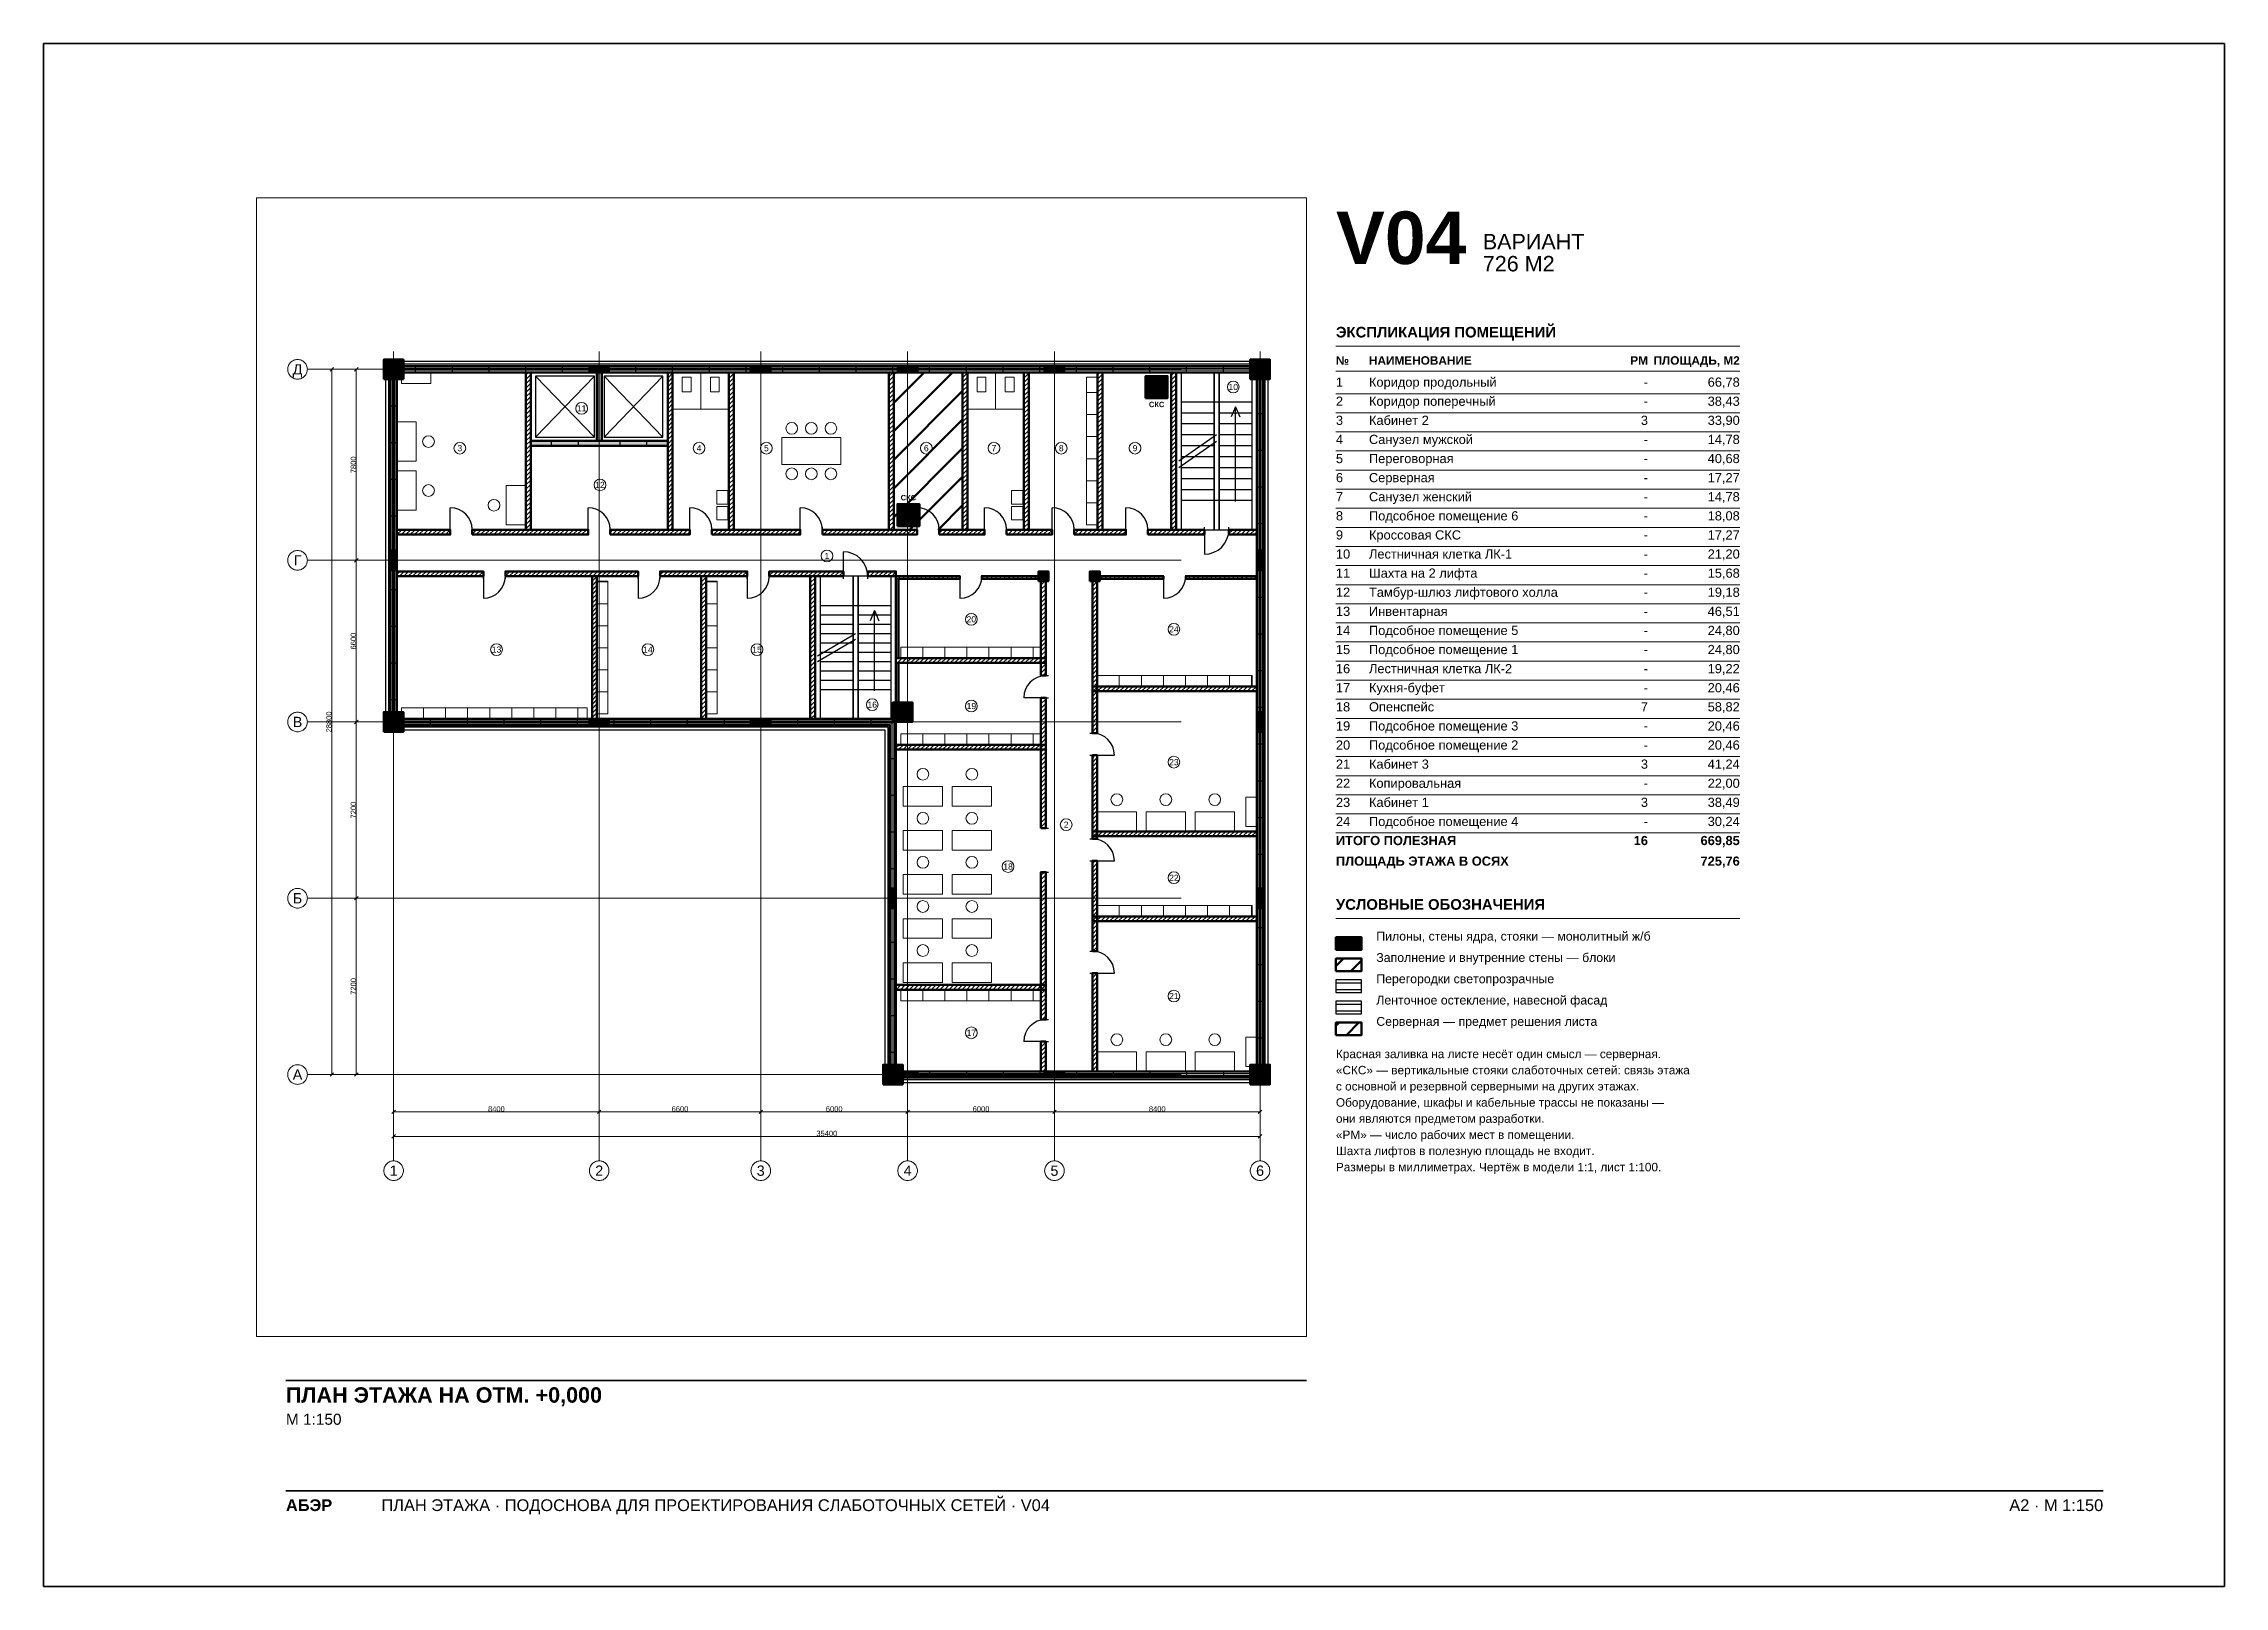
# Paper-space layout 'A2-1-100' of a CAD drawing. Header units: millimetres. Extents: x 0 to 594, y 0 to 420.
# The model-space entities are those that its viewports show. They can reach past a viewport. Long polylines and large blocks are cut down to what shows.
import ezdxf
from ezdxf.enums import TextEntityAlignment as Align

# ---------------------------------------------------------------- set-up
doc = ezdxf.new("R2010")
doc.units = ezdxf.units.MM
doc.linetypes.add('CENTER2', pattern=[2.541, 1.587, -0.318, 0.318, -0.318])
for name, color, linetype, lineweight in [('A-ANNO-LEGEND', 7, 'CONTINUOUS', 18), ('A-ANNO-NOTES', 8, 'CONTINUOUS', 13), ('A-ANNO-ROOM', 7, 'CONTINUOUS', 18), ('A-ANNO-TABLE', 7, 'CONTINUOUS', 18), ('A-DIMS', 8, 'CONTINUOUS', 13), ('A-DOOR', 3, 'CONTINUOUS', 25), ('A-ELEV', 7, 'CONTINUOUS', 25), ('A-FACADE-PANEL', 8, 'CONTINUOUS', 25), ('A-FURN', 8, 'CONTINUOUS', 18), ('A-GLAZ-RIBBON', 5, 'CONTINUOUS', 25), ('A-GRID', 8, 'CENTER2', 13), ('A-HATCH', 9, 'CONTINUOUS', 9), ('A-OUTLINE', 7, 'CONTINUOUS', 50), ('A-SANI', 8, 'CONTINUOUS', 18), ('A-STAIR', 7, 'CONTINUOUS', 25), ('A-TITLE', 7, 'CONTINUOUS', 35), ('A-VIEWPORT', 8, 'CONTINUOUS', 9), ('A-WALL-BLOCK', 9, 'CONTINUOUS', 50), ('A-WALL-GLASS', 4, 'CONTINUOUS', 25), ('A-WALL-RC', 7, 'CONTINUOUS', 50), ('E-SCS-RISER', 1, 'CONTINUOUS', 50), ('E-SERVER-ROOM', 1, 'CONTINUOUS', 50)]:
    doc.layers.add(name, color=color, linetype=linetype, lineweight=lineweight)
doc.styles.add('Arial', font='arial.ttf')
doc.styles.add('Arial-Bold', font='arialbd.ttf')
doc.styles.get("Standard").update_dxf_attribs({"font": 'arial.ttf'})

psp = doc.layouts.new('A2-1-100')

# ---------------------------------------------------------------- texts
at = {"layer": 'A-ANNO-LEGEND'}
for s, height, style, p in [('УСЛОВНЫЕ ОБОЗНАЧЕНИЯ', 2.9, 'Arial-Bold', (352, 184.2)), ('Пилоны, стены ядра, стояки — монолитный ж/б', 2.4, 'Arial', (363, 175.8)), ('Заполнение и внутренние стены — блоки', 2.4, 'Arial', (363, 170)), ('Перегородки светопрозрачные', 2.4, 'Arial', (363, 164.2)), ('Ленточное остекление, навесной фасад', 2.4, 'Arial', (363, 158.4)), ('Серверная — предмет решения листа', 2.4, 'Arial', (363, 152.6))]:
    psp.add_text(s, height=height, dxfattribs=dict(at, style=style)).set_placement(p)
at = {"layer": 'A-ANNO-NOTES', "style": 'Arial'}
for s, p in [('Красная заливка на листе несёт один смысл — серверная.', (352, 143.8)), ('«СКС» — вертикальные стояки слаботочных сетей: связь этажа', (352, 139.4)), ('с основной и резервной серверными на других этажах.', (352, 135)), ('Оборудование, шкафы и кабельные трассы не показаны —', (352, 130.6)), ('они являются предметом разработки.', (352, 126.2)), ('«РМ» — число рабочих мест в помещении.', (352, 121.8)), ('Шахта лифтов в полезную площадь не входит.', (352, 117.4)), ('Размеры в миллиметрах. Чертёж в модели 1:1, лист 1:100.', (352, 113))]:
    psp.add_text(s, height=2.3, dxfattribs=at).set_placement(p)
at = {"layer": 'A-ANNO-TABLE'}
for s, height, style, p in [('ЭКСПЛИКАЦИЯ ПОМЕЩЕНИЙ', 2.9, 'Arial-Bold', (352, 340)), ('№', 2.3, 'Arial-Bold', (352, 332.6)), ('НАИМЕНОВАНИЕ', 2.3, 'Arial-Bold', (361, 332.6)), ('1', 2.5, 'Arial', (352, 326.6)), ('Коридор продольный', 2.5, 'Arial', (361, 326.6)), ('2', 2.5, 'Arial', (352, 321.4)), ('Коридор поперечный', 2.5, 'Arial', (361, 321.4)), ('3', 2.5, 'Arial', (352, 316.2)), ('Кабинет 2', 2.5, 'Arial', (361, 316.2)), ('4', 2.5, 'Arial', (352, 311)), ('Санузел мужской', 2.5, 'Arial', (361, 311)), ('5', 2.5, 'Arial', (352, 305.8)), ('6', 2.5, 'Arial', (352, 300.6)), ('Серверная', 2.5, 'Arial', (361, 300.6)), ('Переговорная', 2.5, 'Arial', (361, 305.8)), ('7', 2.5, 'Arial', (352, 295.4)), ('Санузел женский', 2.5, 'Arial', (361, 295.4)), ('8', 2.5, 'Arial', (352, 290.2)), ('Подсобное помещение 6', 2.5, 'Arial', (361, 290.2)), ('9', 2.5, 'Arial', (352, 285)), ('Кроссовая СКС', 2.5, 'Arial', (361, 285)), ('10', 2.5, 'Arial', (352, 279.8)), ('Лестничная клетка ЛК-1', 2.5, 'Arial', (361, 279.8)), ('11', 2.5, 'Arial', (352, 274.6)), ('Шахта на 2 лифта', 2.5, 'Arial', (361, 274.6)), ('12', 2.5, 'Arial', (352, 269.4)), ('Тамбур-шлюз лифтового холла', 2.5, 'Arial', (361, 269.4)), ('13', 2.5, 'Arial', (352, 264.2)), ('14', 2.5, 'Arial', (352, 259)), ('Подсобное помещение 5', 2.5, 'Arial', (361, 259)), ('Инвентарная', 2.5, 'Arial', (361, 264.2)), ('15', 2.5, 'Arial', (352, 253.8)), ('Подсобное помещение 1', 2.5, 'Arial', (361, 253.8)), ('16', 2.5, 'Arial', (352, 248.6)), ('Лестничная клетка ЛК-2', 2.5, 'Arial', (361, 248.6)), ('17', 2.5, 'Arial', (352, 243.4)), ('Кухня-буфет', 2.5, 'Arial', (361, 243.4)), ('18', 2.5, 'Arial', (352, 238.2)), ('Опенспейс', 2.5, 'Arial', (361, 238.2)), ('19', 2.5, 'Arial', (352, 233)), ('Подсобное помещение 3', 2.5, 'Arial', (361, 233)), ('20', 2.5, 'Arial', (352, 227.8)), ('Подсобное помещение 2', 2.5, 'Arial', (361, 227.8)), ('21', 2.5, 'Arial', (352, 222.6)), ('22', 2.5, 'Arial', (352, 217.4)), ('Кабинет 3', 2.5, 'Arial', (361, 222.6)), ('Копировальная', 2.5, 'Arial', (361, 217.4)), ('23', 2.5, 'Arial', (352, 212.2)), ('Кабинет 1', 2.5, 'Arial', (361, 212.2)), ('24', 2.5, 'Arial', (352, 207)), ('Подсобное помещение 4', 2.5, 'Arial', (361, 207)), ('ИТОГО ПОЛЕЗНАЯ', 2.5, 'Arial-Bold', (352, 201.8)), ('ПЛОЩАДЬ ЭТАЖА В ОСЯХ', 2.5, 'Arial-Bold', (352, 196.2))]:
    psp.add_text(s, height=height, dxfattribs=dict(at, style=style)).set_placement(p)
for s, height, style, p in [('РМ', 2.3, 'Arial-Bold', (437, 332.6)), ('ПЛОЩАДЬ, М2', 2.3, 'Arial-Bold', (462, 332.6)), ('-', 2.5, 'Arial', (437, 326.6)), ('66,78', 2.5, 'Arial', (462, 326.6)), ('-', 2.5, 'Arial', (437, 321.4)), ('38,43', 2.5, 'Arial', (462, 321.4)), ('3', 2.5, 'Arial', (437, 316.2)), ('33,90', 2.5, 'Arial', (462, 316.2)), ('-', 2.5, 'Arial', (437, 311)), ('14,78', 2.5, 'Arial', (462, 311)), ('-', 2.5, 'Arial', (437, 305.8)), ('40,68', 2.5, 'Arial', (462, 305.8)), ('17,27', 2.5, 'Arial', (462, 300.6)), ('-', 2.5, 'Arial', (437, 300.6)), ('14,78', 2.5, 'Arial', (462, 295.4)), ('-', 2.5, 'Arial', (437, 295.4)), ('-', 2.5, 'Arial', (437, 290.2)), ('18,08', 2.5, 'Arial', (462, 290.2)), ('-', 2.5, 'Arial', (437, 285)), ('17,27', 2.5, 'Arial', (462, 285)), ('-', 2.5, 'Arial', (437, 279.8)), ('21,20', 2.5, 'Arial', (462, 279.8)), ('-', 2.5, 'Arial', (437, 274.6)), ('15,68', 2.5, 'Arial', (462, 274.6)), ('-', 2.5, 'Arial', (437, 269.4)), ('19,18', 2.5, 'Arial', (462, 269.4)), ('-', 2.5, 'Arial', (437, 264.2)), ('46,51', 2.5, 'Arial', (462, 264.2)), ('24,80', 2.5, 'Arial', (462, 259)), ('-', 2.5, 'Arial', (437, 259)), ('24,80', 2.5, 'Arial', (462, 253.8)), ('-', 2.5, 'Arial', (437, 253.8)), ('-', 2.5, 'Arial', (437, 248.6)), ('19,22', 2.5, 'Arial', (462, 248.6)), ('-', 2.5, 'Arial', (437, 243.4)), ('20,46', 2.5, 'Arial', (462, 243.4)), ('7', 2.5, 'Arial', (437, 238.2)), ('58,82', 2.5, 'Arial', (462, 238.2)), ('-', 2.5, 'Arial', (437, 233)), ('20,46', 2.5, 'Arial', (462, 233)), ('-', 2.5, 'Arial', (437, 227.8)), ('20,46', 2.5, 'Arial', (462, 227.8)), ('3', 2.5, 'Arial', (437, 222.6)), ('41,24', 2.5, 'Arial', (462, 222.6)), ('22,00', 2.5, 'Arial', (462, 217.4)), ('3', 2.5, 'Arial', (437, 212.2)), ('-', 2.5, 'Arial', (437, 217.4)), ('38,49', 2.5, 'Arial', (462, 212.2)), ('-', 2.5, 'Arial', (437, 207)), ('30,24', 2.5, 'Arial', (462, 207)), ('16', 2.5, 'Arial-Bold', (437, 201.8)), ('669,85', 2.5, 'Arial-Bold', (462, 201.8)), ('725,76', 2.5, 'Arial-Bold', (462, 196.2))]:
    psp.add_text(s, height=height, dxfattribs=dict(at, style=style)).set_placement(p, align=Align.RIGHT)
at = {"layer": 'A-TITLE'}
for s, height, style, p in [('V04', 14.3, 'Arial-Bold', (352, 360)), ('ВАРИАНТ', 4.2, 'Arial', (392, 364)), ('726 М2', 4.2, 'Arial', (392, 358)), ('ПЛАН ЭТАЖА НА ОТМ. +0,000', 4.2, 'Arial-Bold', (66, 50)), ('М 1:150', 3, 'Arial', (66, 44)), ('ПЛАН ЭТАЖА · ПОДОСНОВА ДЛЯ ПРОЕКТИРОВАНИЯ СЛАБОТОЧНЫХ СЕТЕЙ · V04', 3.2, 'Arial', (92, 20.5)), ('АБЭР', 3.2, 'Arial-Bold', (66, 20.5))]:
    psp.add_text(s, height=height, dxfattribs=dict(at, style=style)).set_placement(p)
at = {"layer": 'A-TITLE', "style": 'Arial'}
psp.add_text('A2 · М 1:150', height=3.2, dxfattribs=at).set_placement((561, 20.5), align=Align.RIGHT)

msp = doc.modelspace()

# ---------------------------------------------------------------- texts
at = {"layer": 'A-ANNO-ROOM'}
for s, p in [('10', (34305, 28080)), ('11', (7681, 27205)), ('3', (2705, 25580)), ('4', (12481, 25580)), ('5', (15231, 25580)), ('6', (21763, 25580)), ('7', (24527, 25580)), ('8', (27277, 25580)), ('9', (30291, 25580)), ('12', (8431, 24080)), ('1', (17705, 21180)), ('20', (23605, 18590)), ('24', (31880, 18183)), ('13', (4205, 17355)), ('14', (10389, 17355)), ('15', (14847, 17355)), ('16', (19555, 15105)), ('19', (23605, 15049)), ('23', (31880, 12759)), ('2', (27480, 10205)), ('18', (25105, 8495)), ('22', (31880, 8038)), ('21', (31880, 3205)), ('17', (23605, 1705))]:
    msp.add_text(s, height=250, dxfattribs=at).set_placement(p, align=Align.MIDDLE_CENTER)
at = {"layer": 'A-DIMS'}
for s, p in [('7800', (-1645, 24900)), ('6600', (-1645, 17700)), ('28800', (-2645, 14400)), ('7200', (-1645, 10800)), ('7200', (-1645, 3600))]:
    msp.add_text(s, height=220, rotation=90, dxfattribs=at).set_placement(p, align=Align.MIDDLE_CENTER)
for s, p in [('8400', (4200, -1405)), ('6600', (11700, -1405)), ('6000', (18000, -1405)), ('6000', (24000, -1405)), ('8400', (31200, -1405)), ('35400', (17700, -2405))]:
    msp.add_text(s, height=220, dxfattribs=at).set_placement(p, align=Align.MIDDLE_CENTER)
at = {"layer": 'A-GRID'}
for s, p in [('Д', (-3925, 28800)), ('Г', (-3925, 21000)), ('В', (-3925, 14400)), ('Б', (-3925, 7200)), ('А', (-3925, 0)), ('1', (0, -3925)), ('2', (8400, -3925)), ('3', (15000, -3925)), ('4', (21000, -3925)), ('5', (27000, -3925)), ('6', (35400, -3925))]:
    msp.add_text(s, height=420, dxfattribs=at).set_placement(p, align=Align.MIDDLE_CENTER)
at = {"layer": 'E-SCS-RISER', "style": 'Arial-Bold'}
for p in [(31175, 27365), (21033, 23560)]:
    msp.add_text('СКС', height=220, dxfattribs=at).set_placement(p, align=Align.MIDDLE_CENTER)

# ---------------------------------------------------------------- hatches: boundary and pattern name
at = {"layer": 'A-HATCH'}
h = msp.add_hatch(dxfattribs=at)
h.set_pattern_fill('ANSI31', scale=40)
h.paths.add_polyline_path([(5401, 22250), (5601, 22250), (5601, 28675), (5601, 28675), (5401, 28675), (5401, 28675)])
h = msp.add_hatch(dxfattribs=at)
h.set_pattern_fill('ANSI31', scale=40)
h.paths.add_polyline_path([(11201, 22250), (11401, 22250), (11401, 28675), (11401, 28675), (11201, 28675), (11201, 28675)])
h = msp.add_hatch(dxfattribs=at)
h.set_pattern_fill('ANSI31', scale=40)
h.paths.add_polyline_path([(13701, 22250), (13901, 22250), (13901, 28675), (13901, 28675), (13701, 28675), (13701, 28675)])
h = msp.add_hatch(dxfattribs=at)
h.set_pattern_fill('ANSI31', scale=40)
h.paths.add_polyline_path([(20233, 22250), (20433, 22250), (20433, 28675), (20433, 28675), (20233, 28675), (20233, 28675)])
h = msp.add_hatch(dxfattribs=at)
h.set_pattern_fill('ANSI31', scale=40)
h.paths.add_polyline_path([(23247, 22250), (23447, 22250), (23447, 28675), (23447, 28675), (23247, 28675), (23247, 28675)])
h = msp.add_hatch(dxfattribs=at)
h.set_pattern_fill('ANSI31', scale=40)
h.paths.add_polyline_path([(25747, 22250), (25947, 22250), (25947, 28675), (25947, 28675), (25747, 28675), (25747, 28675)])
h = msp.add_hatch(dxfattribs=at)
h.set_pattern_fill('ANSI31', scale=40)
h.paths.add_polyline_path([(28761, 22250), (28961, 22250), (28961, 28675), (28961, 28675), (28761, 28675), (28761, 28675)])
h = msp.add_hatch(dxfattribs=at)
h.set_pattern_fill('ANSI31', scale=40)
h.paths.add_polyline_path([(31775, 22250), (31975, 22250), (31975, 28675), (31975, 28675), (31775, 28675), (31775, 28675)])
h = msp.add_hatch(dxfattribs=at)
h.set_pattern_fill('ANSI31', scale=40)
h.paths.add_polyline_path([(125, 22050), (125, 22050), (2313, 22050), (2313, 22250), (125, 22250), (125, 22250)])
h = msp.add_hatch(dxfattribs=at)
h.set_pattern_fill('ANSI31', scale=40)
h.paths.add_polyline_path([(3213, 22050), (7951, 22050), (7951, 22250), (3213, 22250)])
h = msp.add_hatch(dxfattribs=at)
h.set_pattern_fill('ANSI31', scale=40)
h.paths.add_polyline_path([(8851, 22050), (12101, 22050), (12101, 22250), (8851, 22250)])
h = msp.add_hatch(dxfattribs=at)
h.set_pattern_fill('ANSI31', scale=40)
h.paths.add_polyline_path([(13001, 22050), (16617, 22050), (16617, 22250), (13001, 22250)])
h = msp.add_hatch(dxfattribs=at)
h.set_pattern_fill('ANSI31', scale=40)
h.paths.add_polyline_path([(17517, 22050), (21390, 22050), (21390, 22250), (17517, 22250)])
h = msp.add_hatch(dxfattribs=at)
h.set_pattern_fill('ANSI31', scale=40)
h.paths.add_polyline_path([(22290, 22050), (24147, 22050), (24147, 22250), (22290, 22250)])
h = msp.add_hatch(dxfattribs=at)
h.set_pattern_fill('ANSI31', scale=40)
h.paths.add_polyline_path([(25047, 22050), (26904, 22050), (26904, 22250), (25047, 22250)])
h = msp.add_hatch(dxfattribs=at)
h.set_pattern_fill('ANSI31', scale=40)
h.paths.add_polyline_path([(27804, 22050), (29918, 22050), (29918, 22250), (27804, 22250)])
h = msp.add_hatch(dxfattribs=at)
h.set_pattern_fill('ANSI31', scale=40)
h.paths.add_polyline_path([(30818, 22050), (33125, 22050), (33125, 22250), (30818, 22250)])
h = msp.add_hatch(dxfattribs=at)
h.set_pattern_fill('ANSI31', scale=40)
h.paths.add_polyline_path([(34125, 22050), (35275, 22050), (35275, 22050), (35275, 22250), (35275, 22250), (34125, 22250)])
h = msp.add_hatch(dxfattribs=at)
h.set_pattern_fill('ANSI31', scale=40)
h.paths.add_polyline_path([(125, 20350), (125, 20350), (3667, 20350), (3667, 20550), (125, 20550), (125, 20550)])
h = msp.add_hatch(dxfattribs=at)
h.set_pattern_fill('ANSI31', scale=40)
h.paths.add_polyline_path([(4567, 20350), (9988, 20350), (9988, 20550), (4567, 20550)])
h = msp.add_hatch(dxfattribs=at)
h.set_pattern_fill('ANSI31', scale=40)
h.paths.add_polyline_path([(10888, 20350), (14446, 20350), (14446, 20550), (10888, 20550)])
h = msp.add_hatch(dxfattribs=at)
h.set_pattern_fill('ANSI31', scale=40)
h.paths.add_polyline_path([(15346, 20350), (18375, 20350), (18375, 20550), (15346, 20550)])
h = msp.add_hatch(dxfattribs=at)
h.set_pattern_fill('ANSI31', scale=40)
h.paths.add_polyline_path([(19375, 20350), (20525, 20350), (20525, 20550), (19375, 20550)])
h = msp.add_hatch(dxfattribs=at)
h.set_pattern_fill('ANSI31', scale=40)
h.paths.add_polyline_path([(8109, 14525), (8309, 14525), (8309, 14525), (8309, 20350), (8109, 20350), (8109, 14525)])
h = msp.add_hatch(dxfattribs=at)
h.set_pattern_fill('ANSI31', scale=40)
h.paths.add_polyline_path([(12567, 14525), (12767, 14525), (12767, 14525), (12767, 20350), (12567, 20350), (12567, 14525)])
h = msp.add_hatch(dxfattribs=at)
h.set_pattern_fill('ANSI31', scale=40)
h.paths.add_polyline_path([(17025, 14525), (17225, 14525), (17225, 14525), (17225, 20350), (17025, 20350), (17025, 14525)])
h = msp.add_hatch(dxfattribs=at)
h.set_pattern_fill('ANSI31', scale=40)
h.paths.add_polyline_path([(20525, 20250), (23138, 20250), (23138, 20350), (20525, 20350)])
h = msp.add_hatch(dxfattribs=at)
h.set_pattern_fill('ANSI31', scale=40)
h.paths.add_polyline_path([(24038, 20250), (26450, 20250), (26450, 20350), (24038, 20350)])
h = msp.add_hatch(dxfattribs=at)
h.set_pattern_fill('ANSI31', scale=40)
h.paths.add_polyline_path([(26450, 16290), (26650, 16290), (26650, 20350), (26450, 20350)])
h = msp.add_hatch(dxfattribs=at)
h.set_pattern_fill('ANSI31', scale=40)
h.paths.add_polyline_path([(28550, 13941), (28750, 13941), (28750, 20350), (28550, 20350)])
h = msp.add_hatch(dxfattribs=at)
h.set_pattern_fill('ANSI31', scale=40)
h.paths.add_polyline_path([(28750, 20250), (31462, 20250), (31462, 20350), (28750, 20350)])
h = msp.add_hatch(dxfattribs=at)
h.set_pattern_fill('ANSI31', scale=40)
h.paths.add_polyline_path([(32362, 20250), (35275, 20250), (35275, 20250), (35275, 20350), (35275, 20350), (32362, 20350)])
h = msp.add_hatch(dxfattribs=at)
h.set_pattern_fill('ANSI31', scale=40)
h.paths.add_polyline_path([(20525, 16810), (26650, 16810), (26650, 17010), (20525, 17010)])
h = msp.add_hatch(dxfattribs=at)
h.set_pattern_fill('ANSI31', scale=40)
h.paths.add_polyline_path([(26450, 10067), (26650, 10067), (26650, 15390), (26450, 15390)])
h = msp.add_hatch(dxfattribs=at)
h.set_pattern_fill('ANSI31', scale=40)
h.paths.add_polyline_path([(28550, 15653), (35275, 15653), (35275, 15653), (35275, 15853), (35275, 15853), (28550, 15853)])
h = msp.add_hatch(dxfattribs=at)
h.set_pattern_fill('ANSI31', scale=40)
h.paths.add_polyline_path([(20525, 13269), (20525, 13269), (26650, 13269), (26650, 13469), (20525, 13469), (20525, 13469)])
h = msp.add_hatch(dxfattribs=at)
h.set_pattern_fill('ANSI31', scale=40)
h.paths.add_polyline_path([(28550, 9629), (28750, 9629), (28750, 13041), (28550, 13041)])
h = msp.add_hatch(dxfattribs=at)
h.set_pattern_fill('ANSI31', scale=40)
h.paths.add_polyline_path([(28550, 9729), (35275, 9729), (35275, 9729), (35275, 9929), (35275, 9929), (28550, 9929)])
h = msp.add_hatch(dxfattribs=at)
h.set_pattern_fill('ANSI31', scale=40)
h.paths.add_polyline_path([(26450, 2245), (26650, 2245), (26650, 8267), (26450, 8267)])
h = msp.add_hatch(dxfattribs=at)
h.set_pattern_fill('ANSI31', scale=40)
h.paths.add_polyline_path([(28550, 5042), (28750, 5042), (28750, 8729), (28550, 8729)])
h = msp.add_hatch(dxfattribs=at)
h.set_pattern_fill('ANSI31', scale=40)
h.paths.add_polyline_path([(28550, 6258), (35275, 6258), (35275, 6258), (35275, 6458), (35275, 6458), (28550, 6458)])
h = msp.add_hatch(dxfattribs=at)
h.set_pattern_fill('ANSI31', scale=40)
h.paths.add_polyline_path([(20525, 3465), (20525, 3465), (26650, 3465), (26650, 3665), (20525, 3665), (20525, 3665)])
h = msp.add_hatch(dxfattribs=at)
h.set_pattern_fill('ANSI31', scale=40)
h.paths.add_polyline_path([(28550, 125), (28750, 125), (28750, 125), (28750, 4142), (28550, 4142), (28550, 125)])
h = msp.add_hatch(dxfattribs=at)
h.set_pattern_fill('ANSI31', scale=40)
h.paths.add_polyline_path([(26450, 125), (26650, 125), (26650, 125), (26650, 1345), (26450, 1345), (26450, 125)])
at = {"layer": 'A-WALL-RC'}
h = msp.add_hatch(color=7, dxfattribs=at)
h.dxf.hatch_style = 1
h.paths.add_polyline_path([(-400, 28400), (400, 28400), (400, 29200), (-400, 29200)])
h = msp.add_hatch(color=7, dxfattribs=at)
h.dxf.hatch_style = 1
h.paths.add_polyline_path([(8000, 28675), (8800, 28675), (8800, 28925), (8000, 28925)])
h = msp.add_hatch(color=7, dxfattribs=at)
h.dxf.hatch_style = 1
h.paths.add_polyline_path([(8301, 25875), (8501, 25875), (8501, 28675), (8501, 28675), (8301, 28675), (8301, 28675)])
h = msp.add_hatch(color=7, dxfattribs=at)
h.dxf.hatch_style = 1
h.paths.add_polyline_path([(14600, 28675), (15400, 28675), (15400, 28925), (14600, 28925)])
h = msp.add_hatch(color=7, dxfattribs=at)
h.dxf.hatch_style = 1
h.paths.add_polyline_path([(20600, 28675), (21400, 28675), (21400, 28925), (20600, 28925)])
h = msp.add_hatch(color=7, dxfattribs=at)
h.dxf.hatch_style = 1
h.paths.add_polyline_path([(26600, 28675), (27400, 28675), (27400, 28925), (26600, 28925)])
h = msp.add_hatch(color=7, dxfattribs=at)
h.dxf.hatch_style = 1
h.paths.add_polyline_path([(35000, 28400), (35800, 28400), (35800, 29200), (35000, 29200)])
h = msp.add_hatch(color=7, dxfattribs=at)
h.dxf.hatch_style = 1
h.paths.add_polyline_path([(5601, 25675), (11201, 25675), (11201, 25875), (5601, 25875)])
h = msp.add_hatch(color=7, dxfattribs=at)
h.dxf.hatch_style = 1
h.paths.add_polyline_path([(-125, 20600), (125, 20600), (125, 21400), (-125, 21400)])
h = msp.add_hatch(color=7, dxfattribs=at)
h.dxf.hatch_style = 1
h.paths.add_polyline_path([(35275, 20600), (35525, 20600), (35525, 21400), (35275, 21400)])
h = msp.add_hatch(color=7, dxfattribs=at)
h.dxf.hatch_style = 1
h.paths.add_polyline_path([(26350, 20150), (26750, 20150), (26750, 20550), (26350, 20550)])
h = msp.add_hatch(color=7, dxfattribs=at)
h.dxf.hatch_style = 1
h.paths.add_polyline_path([(28450, 20150), (28850, 20150), (28850, 20550), (28450, 20550)])
h = msp.add_hatch(color=7, dxfattribs=at)
h.dxf.hatch_style = 1
h.paths.add_polyline_path([(20525, 17010), (20625, 17010), (20625, 20250), (20525, 20250)])
h = msp.add_hatch(color=7, dxfattribs=at)
h.dxf.hatch_style = 1
h.paths.add_polyline_path([(20525, 14525), (20625, 14525), (20625, 14525), (20625, 16810), (20525, 16810), (20525, 14525)])
h = msp.add_hatch(color=7, dxfattribs=at)
h.dxf.hatch_style = 1
h.paths.add_polyline_path([(20400, 14400), (21200, 14400), (21200, 15200), (20400, 15200)])
h = msp.add_hatch(color=7, dxfattribs=at)
h.dxf.hatch_style = 1
h.paths.add_polyline_path([(-400, 14000), (400, 14000), (400, 14800), (-400, 14800)])
h = msp.add_hatch(color=7, dxfattribs=at)
h.dxf.hatch_style = 1
h.paths.add_polyline_path([(8000, 14275), (8800, 14275), (8800, 14525), (8000, 14525)])
h = msp.add_hatch(color=7, dxfattribs=at)
h.dxf.hatch_style = 1
h.paths.add_polyline_path([(14600, 14275), (15400, 14275), (15400, 14525), (14600, 14525)])
h = msp.add_hatch(color=7, dxfattribs=at)
h.dxf.hatch_style = 1
h.paths.add_polyline_path([(35275, 14000), (35525, 14000), (35525, 14800), (35275, 14800)])
h = msp.add_hatch(color=7, dxfattribs=at)
h.dxf.hatch_style = 1
h.paths.add_polyline_path([(20275, 6800), (20525, 6800), (20525, 7600), (20275, 7600)])
h = msp.add_hatch(color=7, dxfattribs=at)
h.dxf.hatch_style = 1
h.paths.add_polyline_path([(35275, 6800), (35525, 6800), (35525, 7600), (35275, 7600)])
h = msp.add_hatch(color=7, dxfattribs=at)
h.dxf.hatch_style = 1
h.paths.add_polyline_path([(20000, -400), (20800, -400), (20800, 400), (20000, 400)])
h = msp.add_hatch(color=7, dxfattribs=at)
h.dxf.hatch_style = 1
h.paths.add_polyline_path([(20600, -125), (21400, -125), (21400, 125), (20600, 125)])
h = msp.add_hatch(color=7, dxfattribs=at)
h.dxf.hatch_style = 1
h.paths.add_polyline_path([(26600, -125), (27400, -125), (27400, 125), (26600, 125)])
h = msp.add_hatch(color=7, dxfattribs=at)
h.dxf.hatch_style = 1
h.paths.add_polyline_path([(35000, -400), (35800, -400), (35800, 400), (35000, 400)])
at = {"layer": 'E-SCS-RISER'}
h = msp.add_hatch(color=7, dxfattribs=at)
h.dxf.hatch_style = 1
h.paths.add_polyline_path([(30725, 27625), (31625, 27625), (31625, 28525), (30725, 28525)])
h = msp.add_hatch(color=7, dxfattribs=at)
h.dxf.hatch_style = 1
h.paths.add_polyline_path([(20583, 22400), (21483, 22400), (21483, 23300), (20583, 23300)])
at = {"layer": 'E-SERVER-ROOM'}
h = msp.add_hatch(dxfattribs=at)
h.set_pattern_fill('ANSI31', scale=260)
h.paths.add_polyline_path([(20433, 22250), (23247, 22250), (23247, 28675), (20433, 28675)])

# ---------------------------------------------------------------- linework, layer by layer
at = {"layer": 'A-ANNO-ROOM'}
for centre in [(34305, 28080), (7681, 27205), (2705, 25580), (12481, 25580), (15231, 25580), (21763, 25580), (24527, 25580), (27277, 25580), (30291, 25580), (8431, 24080), (17705, 21180), (23605, 18590), (31880, 18183), (4205, 17355), (10389, 17355), (14847, 17355), (19555, 15105), (23605, 15049), (31880, 12759), (27480, 10205), (25105, 8495), (31880, 8038), (31880, 3205), (23605, 1705)]:
    msp.add_circle(centre, 240, dxfattribs=at)
at = {"layer": 'A-DIMS'}
for p, q in [((-2596, 28729), (-2454, 28871)), ((-2525, 0), (-2525, 28800)), ((-1596, 28729), (-1454, 28871)), ((-1525, 21000), (-1525, 28800)), ((-1596, 20929), (-1454, 21071)), ((-1596, 20929), (-1454, 21071)), ((-1525, 14400), (-1525, 21000)), ((-1596, 14329), (-1454, 14471)), ((-1596, 14329), (-1454, 14471)), ((-1525, 7200), (-1525, 14400)), ((-1596, 7129), (-1454, 7271)), ((-1596, 7129), (-1454, 7271)), ((-1525, 0), (-1525, 7200)), ((-2596, -71), (-2454, 71)), ((-1596, -71), (-1454, 71)), ((-71, -1596), (71, -1454)), ((0, -1525), (8400, -1525)), ((8329, -1596), (8471, -1454)), ((8329, -1596), (8471, -1454)), ((8400, -1525), (15000, -1525)), ((14929, -1596), (15071, -1454)), ((14929, -1596), (15071, -1454)), ((15000, -1525), (21000, -1525)), ((20929, -1596), (21071, -1454)), ((20929, -1596), (21071, -1454)), ((21000, -1525), (27000, -1525)), ((26929, -1596), (27071, -1454)), ((26929, -1596), (27071, -1454)), ((27000, -1525), (35400, -1525)), ((35329, -1596), (35471, -1454)), ((-71, -2596), (71, -2454)), ((0, -2525), (35400, -2525)), ((35329, -2596), (35471, -2454))]:
    msp.add_line(p, q, dxfattribs=at)
at = {"layer": 'A-DOOR'}
for p, q in [((6451, 25675), (6451, 25875)), ((7551, 25675), (7551, 25875)), ((9251, 25675), (9251, 25875)), ((10351, 25675), (10351, 25875)), ((2313, 22250), (2313, 23150)), ((2313, 22150), (2313, 22350)), ((3213, 22150), (3213, 22350)), ((7951, 22250), (7951, 23150)), ((7951, 22150), (7951, 22350)), ((8851, 22150), (8851, 22350)), ((12101, 22250), (12101, 23150)), ((12101, 22150), (12101, 22350)), ((13001, 22150), (13001, 22350)), ((16617, 22250), (16617, 23150)), ((16617, 22150), (16617, 22350)), ((17517, 22150), (17517, 22350)), ((21390, 22250), (21390, 23150)), ((21390, 22150), (21390, 22350)), ((22290, 22150), (22290, 22350)), ((24147, 22250), (24147, 23150)), ((24147, 22150), (24147, 22350)), ((25047, 22150), (25047, 22350)), ((26904, 22250), (26904, 23150)), ((26904, 22150), (26904, 22350)), ((27804, 22150), (27804, 22350)), ((29918, 22250), (29918, 23150)), ((29918, 22150), (29918, 22350)), ((30818, 22150), (30818, 22350)), ((33125, 22150), (33125, 22350)), ((34125, 22150), (34125, 22350)), ((33125, 22250), (33125, 21250)), ((18375, 20350), (18375, 21350)), ((3667, 20250), (3667, 20450)), ((3667, 20350), (3667, 19450)), ((4567, 20250), (4567, 20450)), ((9988, 20250), (9988, 20450)), ((9988, 20350), (9988, 19450)), ((10888, 20250), (10888, 20450)), ((14446, 20250), (14446, 20450)), ((14446, 20350), (14446, 19450)), ((15346, 20250), (15346, 20450)), ((18375, 20250), (18375, 20450)), ((19375, 20250), (19375, 20450)), ((23138, 20300), (23138, 20400)), ((23138, 20350), (23138, 19450)), ((24038, 20300), (24038, 20400)), ((31462, 20300), (31462, 20400)), ((31462, 20350), (31462, 19450)), ((32362, 20300), (32362, 20400)), ((26550, 16290), (26750, 16290)), ((26650, 15390), (25750, 15390)), ((26550, 15390), (26750, 15390)), ((28450, 13941), (28650, 13941)), ((28450, 13041), (28650, 13041)), ((28550, 13041), (29450, 13041)), ((26550, 10067), (26750, 10067)), ((28450, 9629), (28650, 9629)), ((26550, 8267), (26750, 8267)), ((28450, 8729), (28650, 8729)), ((28550, 8729), (29450, 8729)), ((28450, 5042), (28650, 5042)), ((28450, 4142), (28650, 4142)), ((28550, 4142), (29450, 4142)), ((26550, 2245), (26750, 2245)), ((26650, 1345), (25750, 1345)), ((26550, 1345), (26750, 1345))]:
    msp.add_line(p, q, dxfattribs=at)
for centre, radius, start, end in [((2313, 22250), 900, 0, 90), ((7951, 22250), 900, 0, 90), ((12101, 22250), 900, 0, 90), ((16617, 22250), 900, 0, 90), ((21390, 22250), 900, 0, 90), ((24147, 22250), 900, 0, 90), ((26904, 22250), 900, 0, 90), ((29918, 22250), 900, 0, 90), ((33125, 22250), 1000, -90, 0), ((18375, 20350), 1000, 0, 90), ((3667, 20350), 900, -90, 0), ((9988, 20350), 900, -90, 0), ((14446, 20350), 900, -90, 0), ((23138, 20350), 900, -90, 0), ((31462, 20350), 900, -90, 0), ((26650, 15390), 900, 90, 180), ((28550, 13041), 900, 0, 90), ((28550, 8729), 900, 0, 90), ((28550, 4142), 900, 0, 90), ((26650, 1345), 900, 90, 180)]:
    msp.add_arc(centre, radius, start, end, dxfattribs=at)
at = {"layer": 'A-ELEV'}
for p, q in [((5801, 26025), (8201, 28525)), ((5801, 28525), (8201, 26025)), ((8401, 25875), (8401, 28675)), ((8601, 26025), (11001, 28525)), ((8601, 28525), (11001, 26025))]:
    msp.add_line(p, q, dxfattribs=at)
for points in [[(5801, 26025), (8201, 26025), (8201, 28525), (5801, 28525)], [(8601, 26025), (11001, 26025), (11001, 28525), (8601, 28525)]]:
    msp.add_lwpolyline(points, close=True, dxfattribs=at)
at = {"layer": 'A-FACADE-PANEL'}
for points in [[(35725, 29125), (-325, 29125), (-325, 14075), (20075, 14075), (20075, -325), (35725, -325)], [(35605, 29005), (-205, 29005), (-205, 14195), (20195, 14195), (20195, -205), (35605, -205)]]:
    msp.add_lwpolyline(points, close=True, dxfattribs=at)
at = {"layer": 'A-FURN'}
for p, q in [((28311, 27850), (28761, 27850)), ((28311, 26950), (28761, 26950)), ((28311, 26050), (28761, 26050)), ((28311, 25150), (28761, 25150)), ((28311, 24250), (28761, 24250)), ((28311, 23350), (28761, 23350)), ((8309, 20125), (8759, 20125)), ((12767, 20125), (13217, 20125)), ((8309, 19225), (8759, 19225)), ((12767, 19225), (13217, 19225)), ((8309, 18325), (8759, 18325)), ((12767, 18325), (13217, 18325)), ((8309, 17425), (8759, 17425)), ((12767, 17425), (13217, 17425)), ((21625, 17010), (21625, 17460)), ((22525, 17010), (22525, 17460)), ((23425, 17010), (23425, 17460)), ((24325, 17010), (24325, 17460)), ((25225, 17010), (25225, 17460)), ((26125, 17010), (26125, 17460)), ((8309, 16525), (8759, 16525)), ((12767, 16525), (13217, 16525)), ((29650, 15853), (29650, 16303)), ((30550, 15853), (30550, 16303)), ((31450, 15853), (31450, 16303)), ((32350, 15853), (32350, 16303)), ((33250, 15853), (33250, 16303)), ((34150, 15853), (34150, 16303)), ((35050, 15853), (35050, 16303)), ((8309, 15625), (8759, 15625)), ((12767, 15625), (13217, 15625)), ((1225, 14525), (1225, 14975)), ((2125, 14525), (2125, 14975)), ((3025, 14525), (3025, 14975)), ((3925, 14525), (3925, 14975)), ((4825, 14525), (4825, 14975)), ((5725, 14525), (5725, 14975)), ((6625, 14525), (6625, 14975)), ((7525, 14525), (7525, 14975)), ((21625, 13469), (21625, 13919)), ((22525, 13469), (22525, 13919)), ((23425, 13469), (23425, 13919)), ((24325, 13469), (24325, 13919)), ((25225, 13469), (25225, 13919)), ((26125, 13469), (26125, 13919)), ((29650, 6458), (29650, 6908)), ((30550, 6458), (30550, 6908)), ((31450, 6458), (31450, 6908)), ((32350, 6458), (32350, 6908)), ((33250, 6458), (33250, 6908)), ((34150, 6458), (34150, 6908)), ((35050, 6458), (35050, 6908)), ((21625, 3015), (21625, 3465)), ((22525, 3015), (22525, 3465)), ((23425, 3015), (23425, 3465)), ((24325, 3015), (24325, 3465)), ((25225, 3015), (25225, 3465)), ((26125, 3015), (26125, 3465))]:
    msp.add_line(p, q, dxfattribs=at)
for points in [[(325, 28225), (1525, 28225), (1525, 28675), (325, 28675)], [(28311, 22450), (28761, 22450), (28761, 28475), (28311, 28475)], [(125, 25050), (925, 25050), (925, 26650), (125, 26650)], [(15867, 24912), (18267, 24912), (18267, 26012), (15867, 26012)], [(125, 23050), (925, 23050), (925, 24650), (125, 24650)], [(4601, 22450), (5401, 22450), (5401, 24050), (4601, 24050)], [(8309, 14725), (8759, 14725), (8759, 20150), (8309, 20150)], [(12767, 14725), (13217, 14725), (13217, 20150), (12767, 20150)], [(20725, 17010), (26450, 17010), (26450, 17460), (20725, 17460)], [(28750, 15853), (35075, 15853), (35075, 16303), (28750, 16303)], [(325, 14525), (7909, 14525), (7909, 14975), (325, 14975)], [(20725, 13469), (26450, 13469), (26450, 13919), (20725, 13919)], [(20825, 10965), (22425, 10965), (22425, 11765), (20825, 11765)], [(22825, 10965), (24425, 10965), (24425, 11765), (22825, 11765)], [(28750, 9929), (30350, 9929), (30350, 10729), (28750, 10729)], [(30750, 9929), (32350, 9929), (32350, 10729), (30750, 10729)], [(32750, 9929), (34350, 9929), (34350, 10729), (32750, 10729)], [(34825, 10129), (35275, 10129), (35275, 11329), (34825, 11329)], [(20825, 9165), (22425, 9165), (22425, 9965), (20825, 9965)], [(22825, 9165), (24425, 9165), (24425, 9965), (22825, 9965)], [(20825, 7365), (22425, 7365), (22425, 8165), (20825, 8165)], [(22825, 7365), (24425, 7365), (24425, 8165), (22825, 8165)], [(20825, 5565), (22425, 5565), (22425, 6365), (20825, 6365)], [(22825, 5565), (24425, 5565), (24425, 6365), (22825, 6365)], [(28750, 6458), (35075, 6458), (35075, 6908), (28750, 6908)], [(20825, 3765), (22425, 3765), (22425, 4565), (20825, 4565)], [(22825, 3765), (24425, 3765), (24425, 4565), (22825, 4565)], [(20725, 3015), (26450, 3015), (26450, 3465), (20725, 3465)], [(28750, 125), (30350, 125), (30350, 925), (28750, 925)], [(30750, 125), (32350, 125), (32350, 925), (30750, 925)], [(32750, 125), (34350, 125), (34350, 925), (32750, 925)], [(34825, 325), (35275, 325), (35275, 1525), (34825, 1525)]]:
    msp.add_lwpolyline(points, close=True, dxfattribs=at)
for centre in [(1425, 25850), (16267, 26392), (17067, 26392), (17867, 26392), (1425, 23850), (16267, 24532), (17067, 24532), (17867, 24532), (4101, 23250), (21625, 12265), (23625, 12265), (21625, 10465), (23625, 10465), (29550, 11229), (31550, 11229), (33550, 11229), (21625, 8665), (23625, 8665), (21625, 6865), (23625, 6865), (21625, 5065), (23625, 5065), (29550, 1425), (31550, 1425), (33550, 1425)]:
    msp.add_circle(centre, 240, dxfattribs=at)
at = {"layer": 'A-GLAZ-RIBBON'}
for p, q in [((125, 28800), (-125, 28800)), ((-40, 28800), (-40, 14400)), ((35400, 28840), (0, 28840)), ((35400, 28760), (0, 28760)), ((40, 28800), (40, 14400)), ((900, 28675), (900, 28925)), ((2400, 28675), (2400, 28925)), ((3900, 28675), (3900, 28925)), ((5400, 28675), (5400, 28925)), ((6900, 28675), (6900, 28925)), ((8400, 28675), (8400, 28925)), ((9900, 28675), (9900, 28925)), ((11400, 28675), (11400, 28925)), ((12900, 28675), (12900, 28925)), ((14400, 28675), (14400, 28925)), ((15900, 28675), (15900, 28925)), ((17400, 28675), (17400, 28925)), ((18900, 28675), (18900, 28925)), ((20400, 28675), (20400, 28925)), ((21900, 28675), (21900, 28925)), ((23400, 28675), (23400, 28925)), ((24900, 28675), (24900, 28925)), ((26400, 28675), (26400, 28925)), ((27900, 28675), (27900, 28925)), ((29400, 28675), (29400, 28925)), ((30900, 28675), (30900, 28925)), ((32400, 28675), (32400, 28925)), ((33900, 28675), (33900, 28925)), ((35360, 0), (35360, 28800)), ((35400, 28675), (35400, 28925)), ((35440, 0), (35440, 28800)), ((35275, 28500), (35525, 28500)), ((125, 27300), (-125, 27300)), ((35275, 27000), (35525, 27000)), ((125, 25800), (-125, 25800)), ((35275, 25500), (35525, 25500)), ((125, 24300), (-125, 24300)), ((35275, 24000), (35525, 24000)), ((125, 22800), (-125, 22800)), ((35275, 22500), (35525, 22500)), ((125, 21300), (-125, 21300)), ((35275, 21000), (35525, 21000)), ((125, 19800), (-125, 19800)), ((35275, 19500), (35525, 19500)), ((125, 18300), (-125, 18300)), ((35275, 18000), (35525, 18000)), ((125, 16800), (-125, 16800)), ((35275, 16500), (35525, 16500)), ((125, 15300), (-125, 15300)), ((0, 14525), (0, 14275)), ((0, 14440), (20400, 14440)), ((0, 14360), (20400, 14360)), ((1500, 14525), (1500, 14275)), ((3000, 14525), (3000, 14275)), ((4500, 14525), (4500, 14275)), ((6000, 14525), (6000, 14275)), ((7500, 14525), (7500, 14275)), ((9000, 14525), (9000, 14275)), ((10500, 14525), (10500, 14275)), ((12000, 14525), (12000, 14275)), ((13500, 14525), (13500, 14275)), ((15000, 14525), (15000, 14275)), ((16500, 14525), (16500, 14275)), ((18000, 14525), (18000, 14275)), ((19500, 14525), (19500, 14275)), ((20525, 14400), (20275, 14400)), ((20360, 14400), (20360, 0)), ((20440, 14400), (20440, 0)), ((35275, 15000), (35525, 15000)), ((35275, 13500), (35525, 13500)), ((20525, 12900), (20275, 12900)), ((35275, 12000), (35525, 12000)), ((20525, 11400), (20275, 11400)), ((20525, 9900), (20275, 9900)), ((35275, 10500), (35525, 10500)), ((35275, 9000), (35525, 9000)), ((20525, 8400), (20275, 8400)), ((35275, 7500), (35525, 7500)), ((20525, 6900), (20275, 6900)), ((20525, 5400), (20275, 5400)), ((35275, 6000), (35525, 6000)), ((35275, 4500), (35525, 4500)), ((20525, 3900), (20275, 3900)), ((35275, 3000), (35525, 3000)), ((20525, 2400), (20275, 2400)), ((20525, 900), (20275, 900)), ((35275, 1500), (35525, 1500)), ((20400, 125), (20400, -125)), ((20400, 40), (35400, 40)), ((21900, 125), (21900, -125)), ((23400, 125), (23400, -125)), ((24900, 125), (24900, -125)), ((26400, 125), (26400, -125)), ((27900, 125), (27900, -125)), ((29400, 125), (29400, -125)), ((30900, 125), (30900, -125)), ((32400, 125), (32400, -125)), ((33900, 125), (33900, -125)), ((35275, 0), (35525, 0)), ((35400, 125), (35400, -125)), ((20400, -40), (35400, -40))]:
    msp.add_line(p, q, dxfattribs=at)
at = {"layer": 'A-GRID'}
for p, q in [((0, -3525), (0, 29525)), ((8400, -3525), (8400, 29525)), ((15000, -3525), (15000, 29525)), ((21000, -3525), (21000, 29525)), ((27000, -3525), (27000, 29525)), ((35400, -3525), (35400, 29525)), ((-3525, 28800), (36125, 28800)), ((-3525, 21000), (36125, 21000)), ((-3525, 14400), (36125, 14400)), ((-3525, 7200), (36125, 7200)), ((-3525, 0), (36125, 0))]:
    msp.add_line(p, q, dxfattribs=at)
for centre in [(-3925, 28800), (-3925, 21000), (-3925, 14400), (-3925, 7200), (-3925, 0), (0, -3925), (8400, -3925), (15000, -3925), (21000, -3925), (27000, -3925), (35400, -3925)]:
    msp.add_circle(centre, 400, dxfattribs=at)
at = {"layer": 'A-OUTLINE'}
for points in [[(35525, 28925), (-125, 28925), (-125, 14275), (20275, 14275), (20275, -125), (35525, -125)], [(35275, 28675), (125, 28675), (125, 14525), (20525, 14525), (20525, 125), (35275, 125)]]:
    msp.add_lwpolyline(points, close=True, dxfattribs=at)
at = {"layer": 'A-SANI'}
for points in [[(11401, 27175), (12551, 27175), (12551, 28675), (11401, 28675)], [(12551, 27175), (13701, 27175), (13701, 28675), (12551, 28675)], [(23447, 27175), (24597, 27175), (24597, 28675), (23447, 28675)], [(24597, 27175), (25747, 27175), (25747, 28675), (24597, 28675)], [(11796, 27875), (12156, 27875), (12156, 28475), (11796, 28475)], [(12946, 27875), (13306, 27875), (13306, 28475), (12946, 28475)], [(23842, 27875), (24202, 27875), (24202, 28475), (23842, 28475)], [(24992, 27875), (25352, 27875), (25352, 28475), (24992, 28475)], [(13201, 23300), (13661, 23300), (13661, 23850), (13201, 23850)], [(13201, 22650), (13661, 22650), (13661, 23200), (13201, 23200)], [(25247, 23300), (25707, 23300), (25707, 23850), (25247, 23850)], [(25247, 22650), (25707, 22650), (25707, 23200), (25247, 23200)]]:
    msp.add_lwpolyline(points, close=True, dxfattribs=at)
at = {"layer": 'A-STAIR'}
for p, q in [((32175, 27475), (33525, 27475)), ((32175, 27475), (35075, 27475)), ((32175, 27028), (33525, 27028)), ((33725, 27475), (35075, 27475)), ((33725, 27028), (35075, 27028)), ((34400, 27275), (34220, 26855)), ((34400, 23400), (34400, 27275)), ((34400, 27275), (34580, 26855)), ((32075, 25060), (33625, 26133)), ((32075, 24792), (33625, 25865)), ((32175, 26581), (33525, 26581)), ((32175, 26133), (33525, 26133)), ((33725, 26581), (35075, 26581)), ((33725, 26133), (35075, 26133)), ((32175, 25686), (33525, 25686)), ((32175, 25239), (33525, 25239)), ((33725, 25686), (35075, 25686)), ((33725, 25239), (35075, 25239)), ((32175, 24792), (33525, 24792)), ((32175, 24344), (33525, 24344)), ((33725, 24792), (35075, 24792)), ((33725, 24344), (35075, 24344)), ((32175, 23897), (33525, 23897)), ((32175, 23450), (35075, 23450)), ((33725, 23897), (35075, 23897)), ((17425, 19150), (18775, 19150)), ((17425, 19150), (20325, 19150)), ((17425, 18769), (18775, 18769)), ((18975, 19150), (20325, 19150)), ((18975, 18769), (20325, 18769)), ((19650, 18950), (19470, 18530)), ((19650, 15675), (19650, 18950)), ((19650, 18950), (19830, 18530)), ((17325, 17095), (18875, 18008)), ((17425, 18389), (18775, 18389)), ((17425, 18008), (18775, 18008)), ((18975, 18389), (20325, 18389)), ((18975, 18008), (20325, 18008)), ((17325, 16867), (18875, 17780)), ((17425, 17628), (18775, 17628)), ((17425, 17247), (18775, 17247)), ((18975, 17628), (20325, 17628)), ((18975, 17247), (20325, 17247)), ((17425, 16867), (18775, 16867)), ((17425, 16486), (18775, 16486)), ((17425, 16106), (18775, 16106)), ((18975, 16867), (20325, 16867)), ((18975, 16486), (20325, 16486)), ((18975, 16106), (20325, 16106)), ((17425, 15725), (20325, 15725))]:
    msp.add_line(p, q, dxfattribs=at)
for points in [[(32175, 22250), (33525, 22250), (33525, 28675), (32175, 28675)], [(33525, 22250), (33725, 22250), (33725, 28675), (33525, 28675)], [(33725, 22250), (35075, 22250), (35075, 28675), (33725, 28675)], [(17425, 14525), (18775, 14525), (18775, 20350), (17425, 20350)], [(18775, 14525), (18975, 14525), (18975, 20350), (18775, 20350)], [(18975, 14525), (20325, 14525), (20325, 20350), (18975, 20350)]]:
    msp.add_lwpolyline(points, close=True, dxfattribs=at)
at = {"layer": 'A-WALL-BLOCK'}
for points in [[(5401, 22250), (5601, 22250), (5601, 28675), (5601, 28675), (5401, 28675), (5401, 28675)], [(11201, 22250), (11401, 22250), (11401, 28675), (11401, 28675), (11201, 28675), (11201, 28675)], [(13701, 22250), (13901, 22250), (13901, 28675), (13901, 28675), (13701, 28675), (13701, 28675)], [(20233, 22250), (20433, 22250), (20433, 28675), (20433, 28675), (20233, 28675), (20233, 28675)], [(23247, 22250), (23447, 22250), (23447, 28675), (23447, 28675), (23247, 28675), (23247, 28675)], [(25747, 22250), (25947, 22250), (25947, 28675), (25947, 28675), (25747, 28675), (25747, 28675)], [(28761, 22250), (28961, 22250), (28961, 28675), (28961, 28675), (28761, 28675), (28761, 28675)], [(31775, 22250), (31975, 22250), (31975, 28675), (31975, 28675), (31775, 28675), (31775, 28675)], [(125, 22050), (125, 22050), (2313, 22050), (2313, 22250), (125, 22250), (125, 22250)], [(3213, 22050), (7951, 22050), (7951, 22250), (3213, 22250)], [(8851, 22050), (12101, 22050), (12101, 22250), (8851, 22250)], [(13001, 22050), (16617, 22050), (16617, 22250), (13001, 22250)], [(17517, 22050), (21390, 22050), (21390, 22250), (17517, 22250)], [(22290, 22050), (24147, 22050), (24147, 22250), (22290, 22250)], [(25047, 22050), (26904, 22050), (26904, 22250), (25047, 22250)], [(27804, 22050), (29918, 22050), (29918, 22250), (27804, 22250)], [(30818, 22050), (33125, 22050), (33125, 22250), (30818, 22250)], [(34125, 22050), (35275, 22050), (35275, 22050), (35275, 22250), (35275, 22250), (34125, 22250)], [(125, 20350), (125, 20350), (3667, 20350), (3667, 20550), (125, 20550), (125, 20550)], [(4567, 20350), (9988, 20350), (9988, 20550), (4567, 20550)], [(10888, 20350), (14446, 20350), (14446, 20550), (10888, 20550)], [(15346, 20350), (18375, 20350), (18375, 20550), (15346, 20550)], [(19375, 20350), (20525, 20350), (20525, 20550), (19375, 20550)], [(8109, 14525), (8309, 14525), (8309, 14525), (8309, 20350), (8109, 20350), (8109, 14525)], [(12567, 14525), (12767, 14525), (12767, 14525), (12767, 20350), (12567, 20350), (12567, 14525)], [(17025, 14525), (17225, 14525), (17225, 14525), (17225, 20350), (17025, 20350), (17025, 14525)], [(20525, 20250), (23138, 20250), (23138, 20350), (20525, 20350)], [(24038, 20250), (26450, 20250), (26450, 20350), (24038, 20350)], [(26450, 16290), (26650, 16290), (26650, 20350), (26450, 20350)], [(28550, 13941), (28750, 13941), (28750, 20350), (28550, 20350)], [(28750, 20250), (31462, 20250), (31462, 20350), (28750, 20350)], [(32362, 20250), (35275, 20250), (35275, 20250), (35275, 20350), (35275, 20350), (32362, 20350)], [(20525, 16810), (26650, 16810), (26650, 17010), (20525, 17010)], [(26450, 10067), (26650, 10067), (26650, 15390), (26450, 15390)], [(28550, 15653), (35275, 15653), (35275, 15653), (35275, 15853), (35275, 15853), (28550, 15853)], [(20525, 13269), (20525, 13269), (26650, 13269), (26650, 13469), (20525, 13469), (20525, 13469)], [(28550, 9629), (28750, 9629), (28750, 13041), (28550, 13041)], [(28550, 9729), (35275, 9729), (35275, 9729), (35275, 9929), (35275, 9929), (28550, 9929)], [(26450, 2245), (26650, 2245), (26650, 8267), (26450, 8267)], [(28550, 5042), (28750, 5042), (28750, 8729), (28550, 8729)], [(28550, 6258), (35275, 6258), (35275, 6258), (35275, 6458), (35275, 6458), (28550, 6458)], [(20525, 3465), (20525, 3465), (26650, 3465), (26650, 3665), (20525, 3665), (20525, 3665)], [(28550, 125), (28750, 125), (28750, 125), (28750, 4142), (28550, 4142), (28550, 125)], [(26450, 125), (26650, 125), (26650, 125), (26650, 1345), (26450, 1345), (26450, 125)]]:
    msp.add_lwpolyline(points, close=True, dxfattribs=at)
at = {"layer": 'A-WALL-RC'}
for points in [[(-400, 28400), (400, 28400), (400, 29200), (-400, 29200)], [(8000, 28675), (8800, 28675), (8800, 28925), (8000, 28925)], [(8301, 25875), (8501, 25875), (8501, 28675), (8501, 28675), (8301, 28675), (8301, 28675)], [(14600, 28675), (15400, 28675), (15400, 28925), (14600, 28925)], [(20600, 28675), (21400, 28675), (21400, 28925), (20600, 28925)], [(26600, 28675), (27400, 28675), (27400, 28925), (26600, 28925)], [(35000, 28400), (35800, 28400), (35800, 29200), (35000, 29200)], [(5601, 25675), (11201, 25675), (11201, 25875), (5601, 25875)], [(-125, 20600), (125, 20600), (125, 21400), (-125, 21400)], [(35275, 20600), (35525, 20600), (35525, 21400), (35275, 21400)], [(26350, 20150), (26750, 20150), (26750, 20550), (26350, 20550)], [(28450, 20150), (28850, 20150), (28850, 20550), (28450, 20550)], [(20525, 17010), (20625, 17010), (20625, 20250), (20525, 20250)], [(20525, 14525), (20625, 14525), (20625, 14525), (20625, 16810), (20525, 16810), (20525, 14525)], [(20400, 14400), (21200, 14400), (21200, 15200), (20400, 15200)], [(-400, 14000), (400, 14000), (400, 14800), (-400, 14800)], [(8000, 14275), (8800, 14275), (8800, 14525), (8000, 14525)], [(14600, 14275), (15400, 14275), (15400, 14525), (14600, 14525)], [(35275, 14000), (35525, 14000), (35525, 14800), (35275, 14800)], [(20275, 6800), (20525, 6800), (20525, 7600), (20275, 7600)], [(35275, 6800), (35525, 6800), (35525, 7600), (35275, 7600)], [(20000, -400), (20800, -400), (20800, 400), (20000, 400)], [(20600, -125), (21400, -125), (21400, 125), (20600, 125)], [(26600, -125), (27400, -125), (27400, 125), (26600, 125)], [(35000, -400), (35800, -400), (35800, 400), (35000, 400)]]:
    msp.add_lwpolyline(points, close=True, dxfattribs=at)
at = {"layer": 'E-SCS-RISER'}
for points in [[(30725, 27625), (31625, 27625), (31625, 28525), (30725, 28525)], [(20583, 22400), (21483, 22400), (21483, 23300), (20583, 23300)]]:
    msp.add_lwpolyline(points, close=True, dxfattribs=at)

msp.set_redraw_order([(e.dxf.handle, doc.entitydb.next_handle()) for e in msp.query("TEXT MTEXT ATTDEF DIMENSION ARC_DIMENSION")])  # texts and dimensions are drawn at this point

# ---------------------------------------------------------------- hatches: boundary and pattern name
at = {"layer": 'A-WALL-BLOCK'}
h = psp.add_hatch(dxfattribs=at)
h.set_pattern_fill('ANSI31', scale=1.2)
h.paths.add_polyline_path([(352, 167.5), (359, 167.5), (359, 170.9), (352, 170.9)])
at = {"layer": 'A-WALL-RC'}
h = psp.add_hatch(color=7, dxfattribs=at)
h.dxf.hatch_style = 1
h.paths.add_polyline_path([(352, 173.3), (359, 173.3), (359, 176.7), (352, 176.7)])
at = {"layer": 'E-SERVER-ROOM'}
h = psp.add_hatch(dxfattribs=at)
h.set_pattern_fill('ANSI31', scale=1.2)
h.paths.add_polyline_path([(352, 150.1), (359, 150.1), (359, 153.5), (352, 153.5)])

# ---------------------------------------------------------------- linework, layer by layer
at = {"layer": 'A-ANNO-LEGEND'}
psp.add_line((352, 181.8), (462, 181.8), dxfattribs=at)
at = {"layer": 'A-ANNO-NOTES'}
for p, q in [((352, 324.7), (462, 324.7)), ((352, 319.5), (462, 319.5)), ((352, 314.3), (462, 314.3)), ((352, 309.1), (462, 309.1)), ((352, 303.9), (462, 303.9)), ((352, 298.7), (462, 298.7)), ((352, 293.5), (462, 293.5)), ((352, 288.3), (462, 288.3)), ((352, 283.1), (462, 283.1)), ((352, 277.9), (462, 277.9)), ((352, 272.7), (462, 272.7)), ((352, 267.5), (462, 267.5)), ((352, 262.3), (462, 262.3)), ((352, 257.1), (462, 257.1)), ((352, 251.9), (462, 251.9)), ((352, 246.7), (462, 246.7)), ((352, 241.5), (462, 241.5)), ((352, 236.3), (462, 236.3)), ((352, 231.1), (462, 231.1)), ((352, 225.9), (462, 225.9)), ((352, 220.7), (462, 220.7)), ((352, 215.5), (462, 215.5)), ((352, 210.3), (462, 210.3)), ((352, 205.1), (462, 205.1))]:
    psp.add_line(p, q, dxfattribs=at)
at = {"layer": 'A-ANNO-TABLE'}
for p, q in [((352, 337.6), (462, 337.6)), ((352, 330.8), (462, 330.8)), ((352, 205.1), (462, 205.1))]:
    psp.add_line(p, q, dxfattribs=at)
at = {"layer": 'A-GLAZ-RIBBON'}
for p, q in [((352, 158.5), (359, 158.5)), ((352, 156.7), (359, 156.7))]:
    psp.add_line(p, q, dxfattribs=at)
psp.add_lwpolyline([(352, 155.9), (359, 155.9), (359, 159.3), (352, 159.3)], close=True, dxfattribs=at)
at = {"layer": 'A-TITLE'}
for p, q in [((66, 56), (344, 56)), ((66, 26), (561, 26))]:
    psp.add_line(p, q, dxfattribs=at)
psp.add_lwpolyline([(0, 0), (594, 0), (594, 420), (0, 420)], close=True, dxfattribs=at)
at = {"layer": 'A-WALL-BLOCK'}
psp.add_lwpolyline([(352, 167.5), (359, 167.5), (359, 170.9), (352, 170.9)], close=True, dxfattribs=at)
at = {"layer": 'A-WALL-GLASS'}
for p, q in [((352, 164.3), (359, 164.3)), ((352, 162.5), (359, 162.5))]:
    psp.add_line(p, q, dxfattribs=at)
psp.add_lwpolyline([(352, 161.7), (359, 161.7), (359, 165.1), (352, 165.1)], close=True, dxfattribs=at)
at = {"layer": 'A-WALL-RC'}
psp.add_lwpolyline([(352, 173.3), (359, 173.3), (359, 176.7), (352, 176.7)], close=True, dxfattribs=at)
at = {"layer": 'E-SERVER-ROOM'}
psp.add_lwpolyline([(352, 150.1), (359, 150.1), (359, 153.5), (352, 153.5)], close=True, dxfattribs=at)

psp.set_redraw_order([(e.dxf.handle, doc.entitydb.next_handle()) for e in psp.query("TEXT MTEXT ATTDEF DIMENSION ARC_DIMENSION")])  # texts and dimensions are drawn at this point

# ---------------------------------------------------------------- viewports
at = {"layer": 'A-VIEWPORT'}
psp.add_viewport(center=(201, 223), size=(286, 310), view_center_point=(15850, 12550), view_height=46500, dxfattribs=at)

doc.saveas('drawing.dxf')
